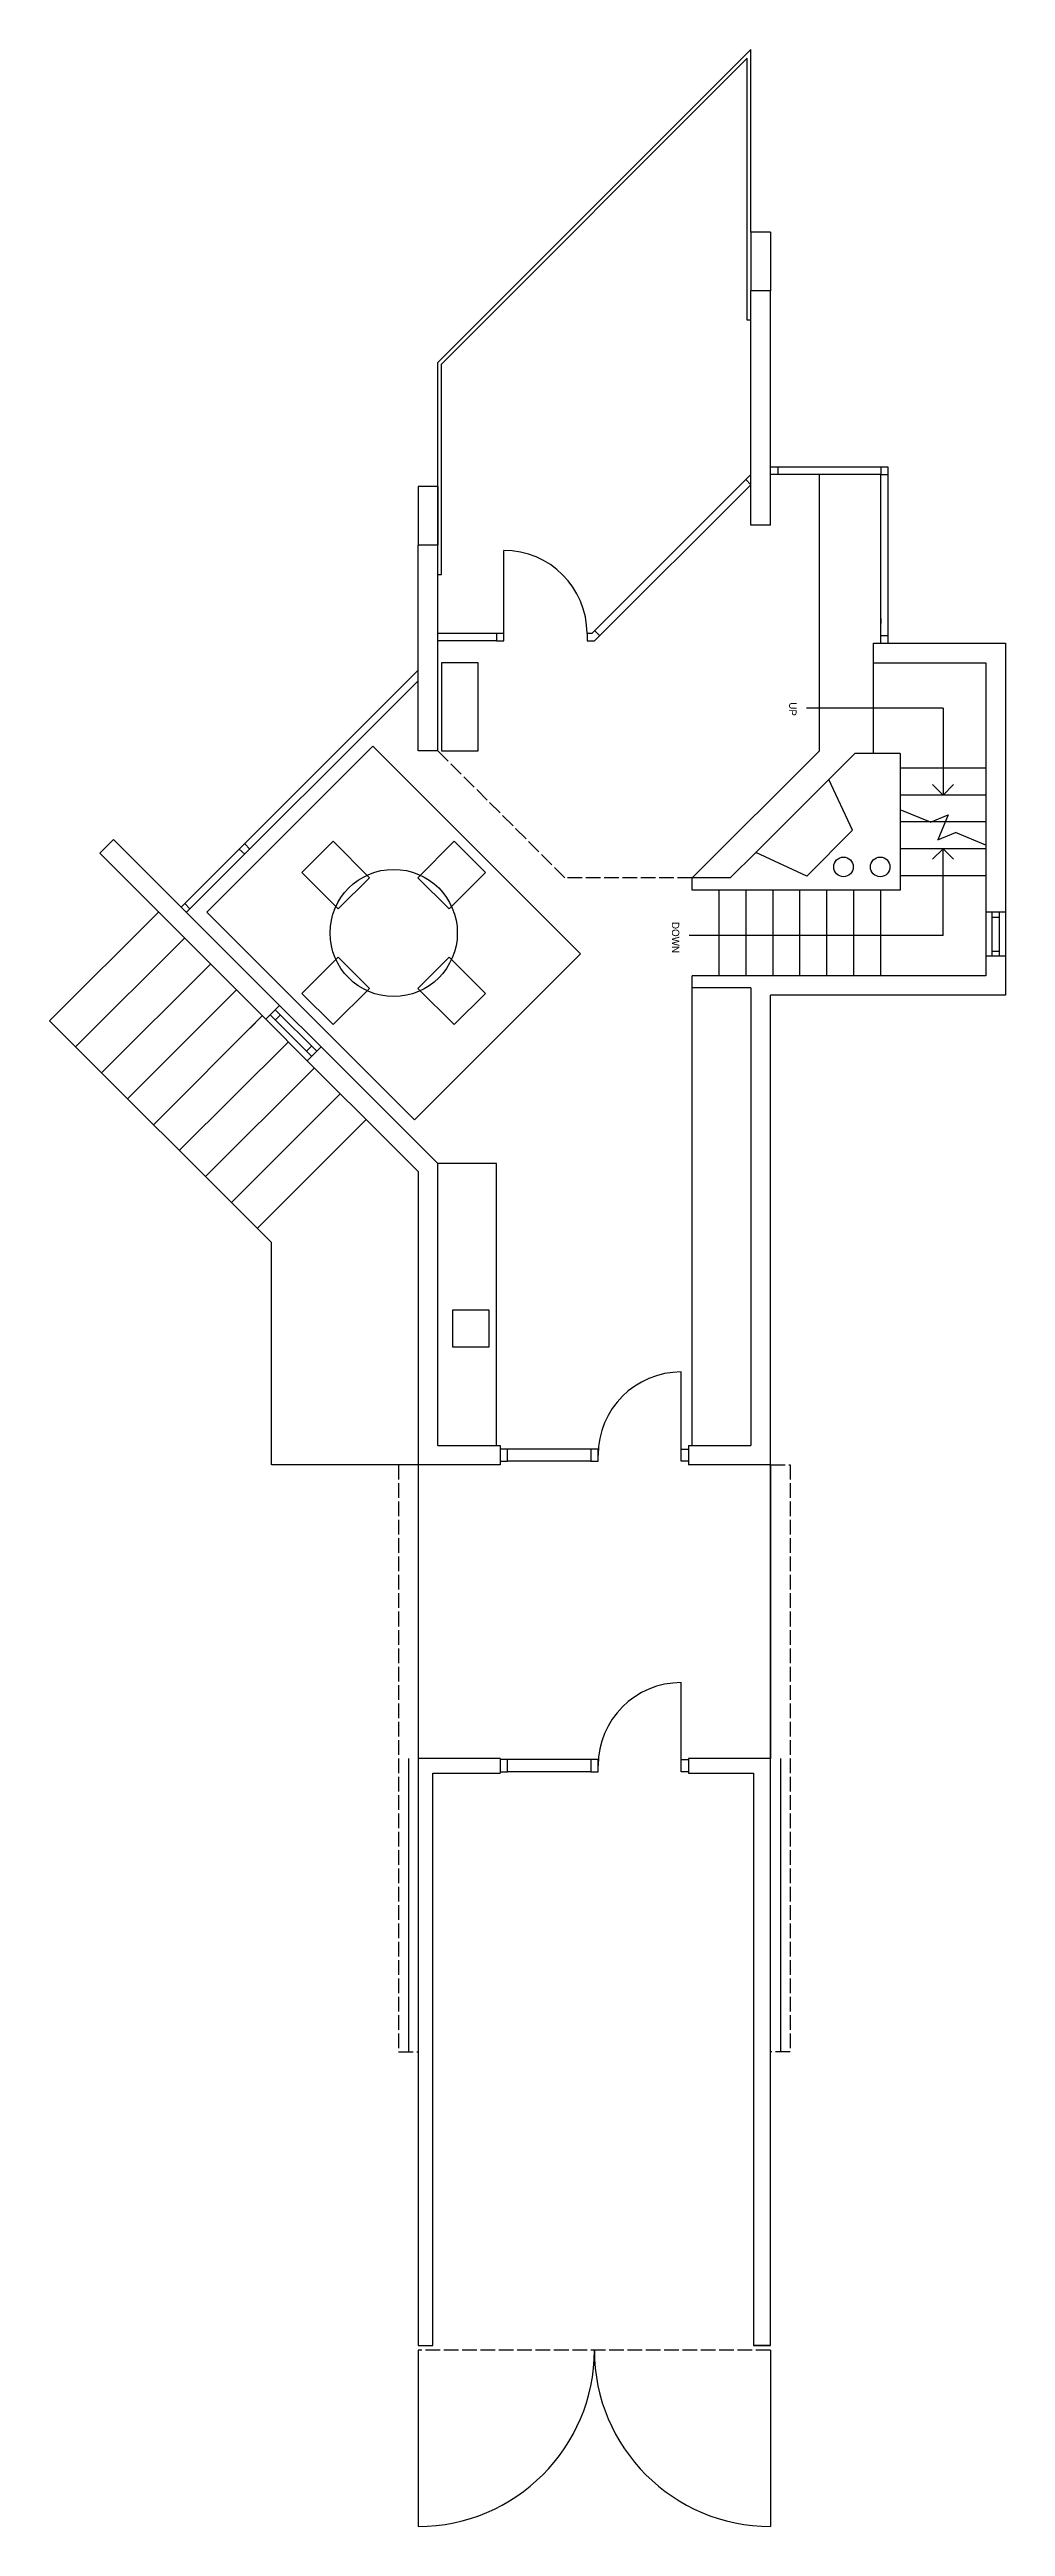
# Model space of a CAD drawing. Header units: inches. Extents: x -16484 to -805, y 141 to 7454.
# Drawn here: x -1421 to -1031, y 1501 to 2514 of the extents above; entities that cross this region are included whole.
import ezdxf

# ---------------------------------------------------------------- set-up
doc = ezdxf.new("R2010")
doc.units = ezdxf.units.IN
doc.header["$LTSCALE"] = 0.5
doc.header["$MEASUREMENT"] = 0
doc.linetypes.add('ACAD_ISO02W100', pattern=[15, 12, -3])
doc.layers.get('0').update_dxf_attribs({"color": 253})
for name, color, linetype in [('A-doors', 254, 'Continuous'), ('A-Elev-South', 7, 'Continuous'), ('A-furniture', 33, 'Continuous'), ('A-glazing', 252, 'Continuous'), ('A-millwork', 252, 'Continuous'), ('A-soffit', 251, 'ACAD_ISO02W100'), ('A-stairs', 252, 'Continuous'), ('A-text', 254, 'Continuous'), ('A-walls', 7, 'Continuous')]:
    doc.layers.add(name, color=color, linetype=linetype)

msp = doc.modelspace()

# ---------------------------------------------------------------- texts
at = {"layer": 'A-text'}
for s, p in [('UP', (-1118.9, 2247.2)), ('DOWN', (-1166.8, 2157.4))]:
    msp.add_text(s, height=3, rotation=270, dxfattribs=at).set_placement(p)

# ---------------------------------------------------------------- linework, layer by layer
for p, q in [((-1270.5, 1935.4), (-1270.5, 1815.4)), ((-1126.5, 1815.4), (-1126.5, 1935.4)), ((-1126.5, 1935.4), (-1126.5, 1815.4))]:
    msp.add_line(p, q)
at = {"layer": 'A-doors'}
for p, q in [((-1235.5, 2275.3), (-1235.5, 2309.3)), ((-1235.5, 2275.3), (-1238.5, 2275.3)), ((-1238.5, 2275.3), (-1238.5, 2272.3)), ((-1238.5, 2272.3), (-1235.5, 2272.3)), ((-1235.5, 2272.3), (-1235.5, 2275.3)), ((-1199.6, 2275.3), (-1201.5, 2275.3)), ((-1201.5, 2275.3), (-1201.5, 2272.3)), ((-1201.5, 2272.3), (-1198.4, 2272.3)), ((-1163, 1939.4), (-1163, 1973.4)), ((-1234, 1941.9), (-1237, 1941.9)), ((-1237, 1941.9), (-1237, 1936.9)), ((-1237, 1936.9), (-1234, 1936.9)), ((-1234, 1936.9), (-1234, 1941.9)), ((-1197, 1941.9), (-1200, 1941.9)), ((-1200, 1941.9), (-1200, 1936.9)), ((-1200, 1936.9), (-1197, 1936.9)), ((-1197, 1936.9), (-1197, 1941.9)), ((-1163, 1941.9), (-1160, 1941.9)), ((-1163, 1936.9), (-1163, 1941.9)), ((-1160, 1936.9), (-1163, 1936.9)), ((-1160, 1941.9), (-1160, 1936.9)), ((-1163, 1812.4), (-1163, 1846.4)), ((-1274.5, 1815.4), (-1274.5, 1695.4)), ((-1234, 1814.9), (-1237, 1814.9)), ((-1237, 1814.9), (-1237, 1809.9)), ((-1234, 1809.9), (-1234, 1814.9)), ((-1200, 1814.9), (-1234, 1814.9)), ((-1197, 1814.9), (-1200, 1814.9)), ((-1200, 1814.9), (-1200, 1809.9)), ((-1197, 1809.9), (-1197, 1814.9)), ((-1163, 1814.9), (-1160, 1814.9)), ((-1163, 1809.9), (-1163, 1814.9)), ((-1160, 1814.9), (-1160, 1809.9)), ((-1122.5, 1815.4), (-1122.5, 1695.4)), ((-1237, 1809.9), (-1234, 1809.9)), ((-1200, 1809.9), (-1234, 1809.9)), ((-1200, 1809.9), (-1197, 1809.9)), ((-1160, 1809.9), (-1163, 1809.9)), ((-1270.5, 1573.4), (-1270.5, 1501.4)), ((-1126.5, 1573.4), (-1126.5, 1501.4))]:
    msp.add_line(p, q, dxfattribs=at)
for centre, radius, start, end in [((-1235.5, 2275.3), 34, 0, 90), ((-1163, 1939.4), 34, 90, 180), ((-1163, 1812.4), 34, 90, 180), ((-1270.5, 1573.4), 72, 270, 0), ((-1126.5, 1573.4), 72, 180, 270)]:
    msp.add_arc(centre, radius, start, end, dxfattribs=at)
at = {"layer": 'A-Elev-South', "color": 253}
for p, q in [((-1134.5, 2439.4), (-1134.5, 2415.4)), ((-1126.5, 2439.4), (-1126.5, 2415.4)), ((-1270.5, 2335.4), (-1270.5, 2311.4)), ((-1262.5, 2335.4), (-1262.5, 2311.4)), ((-1262.5, 2299.4), (-1261, 2299.4)), ((-1376.6, 2161.4), (-1421.1, 2116.9)), ((-1366, 2150.8), (-1410.5, 2106.3)), ((-1355.4, 2140.2), (-1399.9, 2095.7)), ((-1344.8, 2129.6), (-1389.3, 2085.1)), ((-1330.5, 2026.3), (-1421.1, 2116.9)), ((-1334.2, 2119), (-1378.7, 2074.5)), ((-1323.5, 2108.4), (-1368.1, 2063.9)), ((-1312.9, 2097.8), (-1357.5, 2053.2)), ((-1302.3, 2087.2), (-1346.9, 2042.6)), ((-1291.7, 2076.6), (-1336.3, 2032)), ((-1330.5, 1935.4), (-1330.5, 2026.3)), ((-1270.5, 1935.4), (-1330.5, 1935.4))]:
    msp.add_line(p, q, dxfattribs=at)
at = {"layer": 'A-Elev-South', "color": 7}
for p, q in [((-1395, 2191.1), (-1400.6, 2185.5)), ((-1400.6, 2185.5), (-1332.8, 2117.6))]:
    msp.add_line(p, q, dxfattribs=at)
at = {"layer": 'A-furniture'}
for points in [[(-1246, 2263.4), (-1261, 2263.4), (-1261, 2227.4), (-1246, 2227.4), (-1246, 2263.4)], [(-1303.2, 2162.8), (-1318, 2177.6), (-1305.3, 2190.4), (-1290.4, 2175.5), (-1303.2, 2162.8)], [(-1257.9, 2162.8), (-1243, 2177.6), (-1255.8, 2190.4), (-1270.6, 2175.5), (-1257.9, 2162.8)], [(-1290.4, 2130.2), (-1305.3, 2115.4), (-1318, 2128.1), (-1303.2, 2143), (-1290.4, 2130.2)], [(-1270.6, 2130.2), (-1255.8, 2115.4), (-1243, 2128.1), (-1257.9, 2143), (-1270.6, 2130.2)]]:
    msp.add_lwpolyline(points, dxfattribs=at)
msp.add_lwpolyline([(-1289, 2229.2), (-1356.9, 2161.4), (-1272, 2076.5), (-1204.2, 2144.4)], close=True, dxfattribs=at)
msp.add_circle((-1280.5, 2152.9), 26, dxfattribs=at)
at = {"layer": 'A-glazing'}
for p, q in [((-1199.6, 2275.3), (-1134.5, 2340.4)), ((-1081.5, 2343.4), (-1126.5, 2343.4)), ((-1081.5, 2340.4), (-1126.5, 2340.4)), ((-1123.5, 2343.4), (-1123.5, 2340.4)), ((-1078.5, 2343.4), (-1081.5, 2343.4)), ((-1081.5, 2343.4), (-1081.5, 2340.4)), ((-1081.5, 2340.4), (-1078.5, 2340.4)), ((-1081.5, 2271.4), (-1081.5, 2340.4)), ((-1078.5, 2271.4), (-1078.5, 2343.4)), ((-1198.4, 2272.3), (-1134.5, 2336.1)), ((-1134.5, 2336.1), (-1136.6, 2338.3)), ((-1081.5, 2281.4), (-1081.5, 2279.4)), ((-1078.5, 2279.4), (-1078.5, 2281.4)), ((-1238.5, 2272.3), (-1262.5, 2272.3)), ((-1238.5, 2275.3), (-1261, 2275.3)), ((-1196.2, 2274.4), (-1198.4, 2276.5)), ((-1078.5, 2274.4), (-1081.5, 2274.4)), ((-1367.3, 2163.5), (-1270.5, 2260.3)), ((-1365.2, 2161.4), (-1270.5, 2256)), ((-1341.4, 2189.4), (-1339.3, 2187.2)), ((-1343.6, 2187.2), (-1341.4, 2185.1)), ((-1365.9, 2164.9), (-1363.8, 2162.8)), ((-1036, 2143.4), (-1036, 2161.4)), ((-1036, 2159.4), (-1033, 2159.4)), ((-1033, 2143.4), (-1033, 2161.4)), ((-1036, 2145.4), (-1033, 2145.4)), ((-1328.9, 2121.5), (-1311.9, 2104.5)), ((-1328.9, 2117.3), (-1326.8, 2119.4)), ((-1339.1, 2114), (-1337, 2116.2)), ((-1316.1, 2104.5), (-1314, 2106.7)), ((-1200, 1941.9), (-1234, 1941.9)), ((-1200, 1936.9), (-1234, 1936.9))]:
    msp.add_line(p, q, dxfattribs=at)
at = {"layer": 'A-glazing', "color": 253}
for p, q in [((-1332.8, 2117.6), (-1315.8, 2100.6)), ((-1331, 2119.4), (-1314, 2102.4)), ((-1327.1, 2123.3), (-1310.1, 2106.3))]:
    msp.add_line(p, q, dxfattribs=at)
at = {"layer": 'A-millwork'}
for p, q in [((-1262.5, 2386.1), (-1134.5, 2514.1)), ((-1134.5, 2439.4), (-1134.5, 2514.1)), ((-1261, 2385.5), (-1136, 2510.5)), ((-1136, 2403.4), (-1136, 2510.5)), ((-1134.5, 2403.4), (-1136, 2403.4)), ((-1262.5, 2311.4), (-1262.5, 2386.1)), ((-1261, 2299.4), (-1261, 2385.5)), ((-1261, 2275.4), (-1262.5, 2275.4)), ((-1261, 2275.4), (-1262.5, 2275.4)), ((-1158.5, 1943.4), (-1158.5, 2130.4)), ((-1238.5, 2058.7), (-1262.5, 2058.7)), ((-1238.5, 1943.4), (-1238.5, 2058.7)), ((-1256.5, 1998.7), (-1256.5, 1983.7)), ((-1241.5, 1998.7), (-1256.5, 1998.7)), ((-1241.5, 1983.7), (-1241.5, 1998.7)), ((-1256.5, 1983.7), (-1241.5, 1983.7))]:
    msp.add_line(p, q, dxfattribs=at)
at = {"layer": 'A-soffit'}
for p, q in [((-1262.5, 2227.4), (-1210.5, 2175.4)), ((-1158.5, 2175.4), (-1210.5, 2175.4)), ((-1278.5, 1935.4), (-1278.5, 1695.4)), ((-1270.5, 1935.4), (-1278.5, 1935.4)), ((-1126.5, 1935.4), (-1118.5, 1935.4)), ((-1118.5, 1935.4), (-1118.5, 1695.4)), ((-1278.5, 1695.4), (-1270.5, 1695.4)), ((-1118.5, 1695.4), (-1126.5, 1695.4)), ((-1126.5, 1573.4), (-1270.5, 1573.4))]:
    msp.add_line(p, q, dxfattribs=at)
at = {"layer": 'A-stairs'}
for p, q in [((-1106.5, 2227.4), (-1106.5, 2340.4)), ((-1084.5, 2226.3), (-1084.5, 2263.4)), ((-1158.5, 2175.4), (-1106.5, 2227.4)), ((-1038.5, 2220.3), (-1073.5, 2220.3)), ((-1038.5, 2209.3), (-1073.5, 2209.3)), ((-1061.1, 2198.2), (-1073.5, 2203.3)), ((-1038.5, 2198.3), (-1073.5, 2198.3)), ((-1061.1, 2198.2), (-1053.9, 2201.2)), ((-1053.9, 2201.2), (-1058.1, 2191)), ((-1058.1, 2191), (-1050.9, 2194)), ((-1038.5, 2188.8), (-1050.9, 2194)), ((-1038.5, 2187.3), (-1073.5, 2187.3)), ((-1147.5, 2135.4), (-1147.5, 2170.4)), ((-1136.5, 2135.4), (-1136.5, 2170.4)), ((-1125.5, 2135.4), (-1125.5, 2170.4)), ((-1114.5, 2135.4), (-1114.5, 2170.4)), ((-1103.5, 2135.4), (-1103.5, 2170.4)), ((-1092.5, 2135.4), (-1092.5, 2170.4)), ((-1081.5, 2135.4), (-1081.5, 2170.4)), ((-1038.5, 2176.3), (-1073.5, 2176.3))]:
    msp.add_line(p, q, dxfattribs=at)
at = {"layer": 'A-text'}
for p, q in [((-1056, 2244.8), (-1111.8, 2244.8)), ((-1056, 2244.8), (-1056, 2209.3)), ((-1056, 2209.3), (-1060.3, 2213.6)), ((-1056, 2209.3), (-1051.8, 2213.6)), ((-1056, 2187.3), (-1060.3, 2183.1)), ((-1056, 2151.8), (-1056, 2187.3)), ((-1056, 2187.3), (-1051.8, 2183.1)), ((-1056, 2151.8), (-1159.7, 2151.8))]:
    msp.add_line(p, q, dxfattribs=at)
at = {"layer": 'A-walls', "color": 253}
for p, q in [((-1126.5, 2439.4), (-1134.5, 2439.4)), ((-1262.5, 2335.4), (-1270.5, 2335.4)), ((-1038.5, 2161.4), (-1038.5, 2143.4)), ((-1030.5, 2161.4), (-1030.5, 2143.4))]:
    msp.add_line(p, q, dxfattribs=at)
at = {"layer": 'A-walls'}
for p, q in [((-1134.5, 2319.6), (-1134.5, 2415.4)), ((-1126.5, 2415.4), (-1134.5, 2415.4)), ((-1126.5, 2319.6), (-1126.5, 2415.4)), ((-1126.5, 2319.6), (-1134.5, 2319.6)), ((-1262.5, 2311.4), (-1270.5, 2311.4)), ((-1270.5, 2227.4), (-1270.5, 2311.4)), ((-1262.5, 2227.4), (-1262.5, 2311.4)), ((-1084.5, 2271.4), (-1030.5, 2271.4)), ((-1084.5, 2263.4), (-1084.5, 2271.4)), ((-1030.5, 2271.4), (-1030.5, 2161.4)), ((-1084.5, 2263.4), (-1038.5, 2263.4)), ((-1038.5, 2263.4), (-1038.5, 2161.4)), ((-1262.5, 2227.4), (-1270.5, 2227.4)), ((-1102.5, 2215.8), (-1092.1, 2226.3)), ((-1073.5, 2226.3), (-1092.1, 2226.3)), ((-1073.5, 2226.3), (-1073.5, 2170.4)), ((-1102.5, 2215.8), (-1132.5, 2185.8)), ((-1093, 2194.9), (-1102.7, 2215.7)), ((-1395, 2191.1), (-1327.1, 2123.3)), ((-1111.7, 2176.1), (-1093, 2194.9)), ((-1143, 2175.4), (-1132.5, 2185.8)), ((-1111.7, 2176.1), (-1132.5, 2185.8)), ((-1158.5, 2170.4), (-1158.5, 2175.4)), ((-1143, 2175.4), (-1158.5, 2175.4)), ((-1073.5, 2170.4), (-1158.5, 2170.4)), ((-1030.5, 2161.4), (-1038.5, 2161.4)), ((-1038.5, 2143.4), (-1038.5, 2135.4)), ((-1030.5, 2143.4), (-1038.5, 2143.4)), ((-1030.5, 2143.4), (-1030.5, 2127.4)), ((-1038.5, 2135.4), (-1158.5, 2135.4)), ((-1158.5, 2130.4), (-1158.5, 2135.4)), ((-1134.5, 2130.4), (-1158.5, 2130.4)), ((-1134.5, 2130.4), (-1134.5, 1943.4)), ((-1126.5, 1935.4), (-1126.5, 2127.4)), ((-1030.5, 2127.4), (-1126.5, 2127.4)), ((-1332.8, 2117.6), (-1327.1, 2123.3)), ((-1315.8, 2100.6), (-1310.1, 2106.3)), ((-1281.8, 2066.7), (-1315.8, 2100.6)), ((-1310.1, 2106.3), (-1262.5, 2058.7)), ((-1270.5, 2055.4), (-1281.8, 2066.7)), ((-1262.5, 1943.4), (-1262.5, 2058.7)), ((-1270.5, 2055.4), (-1270.5, 1935.4)), ((-1237, 1935.4), (-1270.5, 1935.4)), ((-1262.5, 1943.4), (-1237, 1943.4)), ((-1237, 1943.4), (-1237, 1935.4)), ((-1160, 1943.4), (-1160, 1935.4)), ((-1160, 1943.4), (-1134.5, 1943.4)), ((-1126.5, 1935.4), (-1160, 1935.4)), ((-1270.5, 1815.4), (-1270.5, 1575.4)), ((-1237, 1815.4), (-1270.5, 1815.4)), ((-1237, 1815.4), (-1237, 1809.4)), ((-1160, 1815.4), (-1160, 1809.4)), ((-1126.5, 1815.4), (-1160, 1815.4)), ((-1126.5, 1575.4), (-1126.5, 1815.4)), ((-1264.5, 1575.4), (-1264.5, 1809.4)), ((-1264.5, 1809.4), (-1237, 1809.4)), ((-1160, 1809.4), (-1133.5, 1809.4)), ((-1133.5, 1809.4), (-1133.5, 1575.4)), ((-1270.5, 1575.4), (-1264.5, 1575.4)), ((-1126.5, 1575.4), (-1133.5, 1575.4)), ((-1133.5, 1575.4), (-1126.5, 1575.4))]:
    msp.add_line(p, q, dxfattribs=at)
for centre in [(-1096.7, 2179.9), (-1081.7, 2179.9)]:
    msp.add_circle(centre, 4, dxfattribs=at)

msp.set_redraw_order([(e.dxf.handle, doc.entitydb.next_handle()) for e in msp.query("TEXT MTEXT ATTDEF DIMENSION ARC_DIMENSION")])  # texts and dimensions are drawn at this point

doc.saveas('drawing.dxf')
